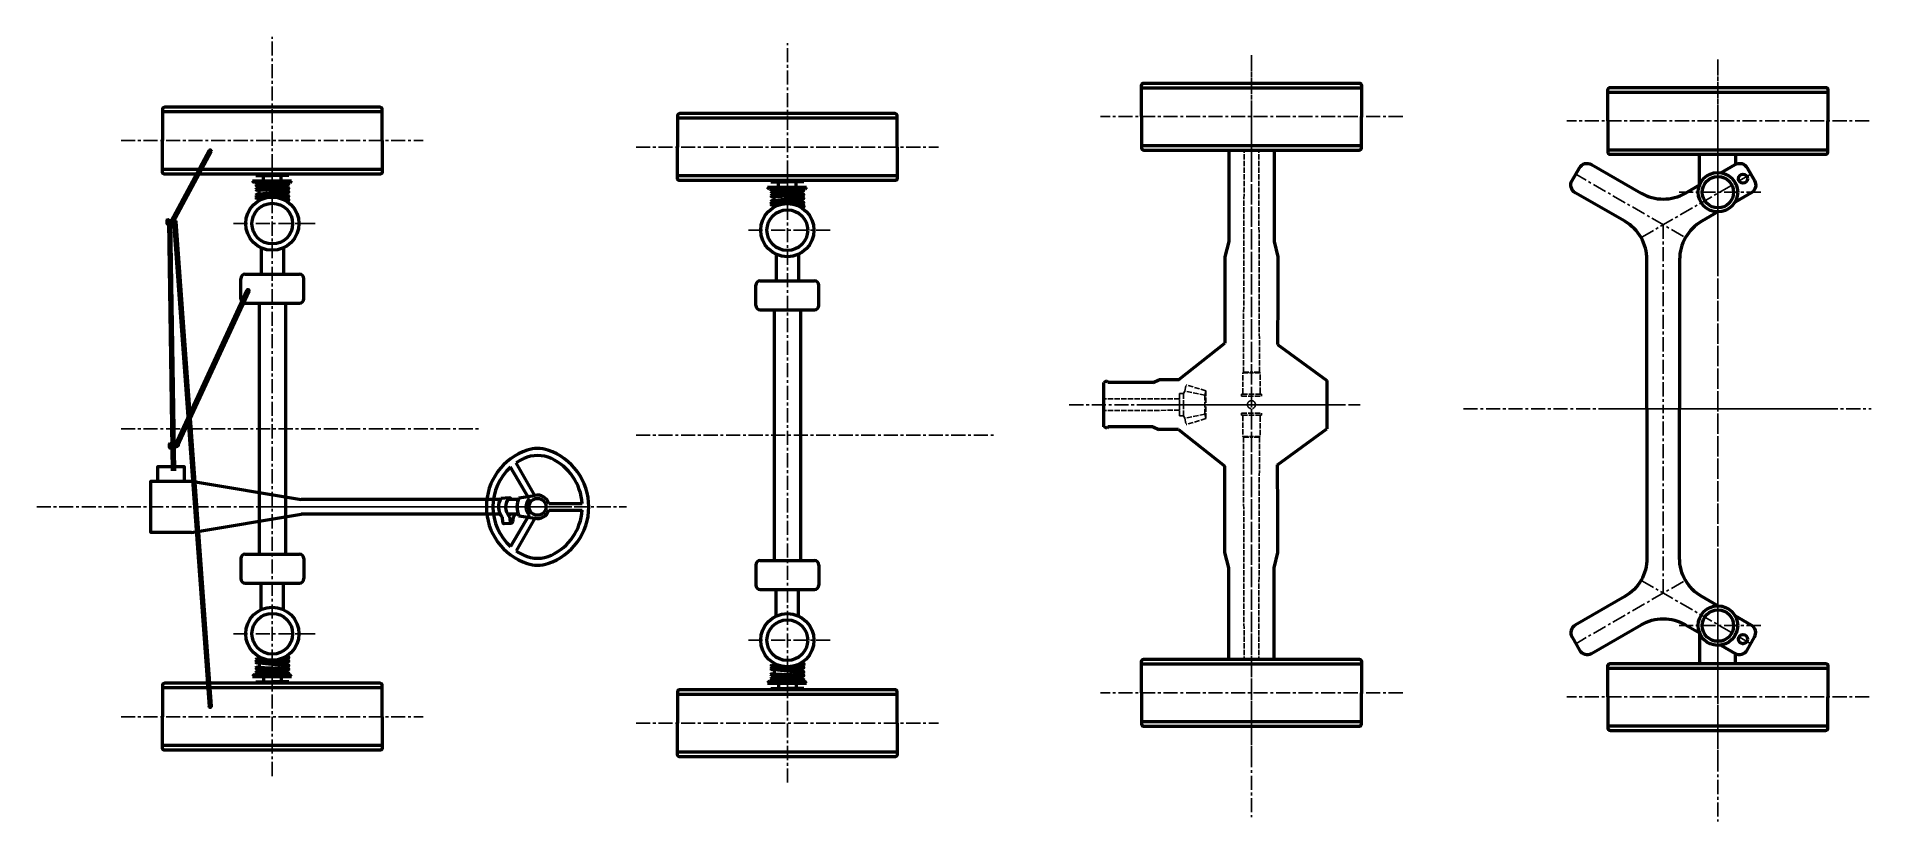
# Model space of a CAD drawing. Header units: millimetres. Extents: x 1201 to 14689, y -21074 to 18809.
# Drawn here: x 3234 to 7373, y -7550 to -5779 of the extents above; entities that cross this region are included whole.
import ezdxf

# ---------------------------------------------------------------- set-up
doc = ezdxf.new("R2010")
doc.units = ezdxf.units.MM
doc.linetypes.add('ACAD_ISO02W100', pattern=[15, 12, -3])
doc.linetypes.add('CENTER', pattern=[50.8, 31.75, -6.35, 6.35, -6.35])
for name, color, linetype, lineweight in [('中心线层', 1, 'CENTER', 25), ('粗实线层', 250, 'Continuous', 50), ('虚线层', 4, 'ACAD_ISO02W100', 25)]:
    doc.layers.add(name, color=color, linetype=linetype, lineweight=lineweight)

msp = doc.modelspace()

# ---------------------------------------------------------------- linework, layer by layer
at = {"layer": '中心线层', "lineweight": -3}
for p, q in [((3765.8, -7447.8), (3765.8, -5779.5)), ((4927.8, -7462.5), (4927.8, -5794.1)), ((5974.9, -5821.5), (5974.9, -7540.4)), ((5974.9, -5826), (5974.9, -6096.9)), ((7027.3, -5831.1), (7027.3, -7550)), ((7027.3, -5835.6), (7027.3, -6106.4)), ((6316.2, -5959.8), (5634.2, -5959.8)), ((7368.6, -5969.4), (6686.6, -5969.4)), ((3424.5, -6014), (4106.5, -6014)), ((4586.5, -6028.6), (5268.5, -6028.6)), ((3424.5, -6664), (4237.3, -6664)), ((4586.5, -6678.6), (5399.3, -6678.6)), ((5974.9, -7126), (5974.9, -7396.9)), ((7027.3, -7135.6), (7027.3, -7406.4)), ((6316.2, -7259.8), (5634.2, -7259.8)), ((7368.6, -7269.4), (6686.6, -7269.4)), ((3424.5, -7314), (4106.5, -7314)), ((4586.5, -7328.6), (5268.5, -7328.6))]:
    msp.add_line(p, q, dxfattribs=at)
at = {"layer": '中心线层'}
for p, q in [((5974.9, -5959.8), (5974.9, -7259.8)), ((7027.3, -5969.4), (7027.3, -7269.4)), ((7027.3, -6284.9), (7027.3, -5985.9)), ((3625.6, -6037.6), (3540, -6197)), ((3765.8, -6087.1), (3765.8, -6157.1)), ((3765.8, -6119.1), (3765.8, -6156.7)), ((4927.8, -6101.7), (4927.8, -6171.7)), ((6949.9, -6230.3), (6706.4, -6089.7)), ((7101.6, -6089.7), (6857.1, -6230.8)), ((4927.8, -6133.8), (4927.8, -6171.4)), ((7123.8, -6130.4), (6938.3, -6130.4)), ((3531.2, -6197.3), (3550.7, -6197.3)), ((3534, -6197), (3542.5, -6758.8)), ((3545.4, -6197), (3625.6, -7290.4)), ((3862.2, -6201.3), (3676.8, -6201.3)), ((6904, -6203.7), (6904, -6619.4)), ((5024.3, -6216), (4838.8, -6216)), ((3710.9, -6352.7), (3548.8, -6702.2)), ((5564, -6609.8), (6180.3, -6609.8)), ((5736.5, -6609.8), (6220, -6609.8)), ((6453.3, -6619.4), (7373.4, -6619.4)), ((6789, -6619.4), (7272.5, -6619.4)), ((6904, -7035.1), (6904, -6619.4)), ((3536.5, -6702.4), (3556, -6702.4)), ((3234.2, -6840.4), (4441.8, -6840.4)), ((3735.8, -6840.4), (4565.1, -6840.4)), ((7027.3, -6953.9), (7027.3, -7252.9)), ((6949.9, -7008.5), (6706.4, -7149.1)), ((7101.6, -7149.1), (6857.1, -7008)), ((7123.8, -7108.4), (6938.3, -7108.4)), ((3862.2, -7126.7), (3676.8, -7126.7)), ((5024.3, -7141.3), (4838.8, -7141.3)), ((3765.8, -7240.9), (3765.8, -7170.9)), ((3765.8, -7208.9), (3765.8, -7171.3)), ((4927.8, -7255.6), (4927.8, -7185.6)), ((4927.8, -7223.5), (4927.8, -7185.9))]:
    msp.add_line(p, q, dxfattribs=at)
at = {"layer": '粗实线层'}
for p, q in [((5726.9, -5894.8), (6222.9, -5894.8)), ((6779.3, -5904.4), (7275.3, -5904.4)), ((4013.8, -5949), (3517.8, -5949)), ((5175.8, -5963.6), (4679.8, -5963.6)), ((3623.4, -6036.4), (3537.8, -6195.8)), ((3627.8, -6038.8), (3542.2, -6198.2)), ((5726.9, -6024.8), (6222.9, -6024.8)), ((5923.9, -6035.3), (5923.9, -6241.6)), ((6025.9, -6035.3), (6025.9, -6241.6)), ((6779.3, -6034.4), (7275.3, -6034.4)), ((4013.8, -6079), (3517.8, -6079)), ((6985.8, -6114.1), (6985.8, -6044.9)), ((7067.3, -6044.9), (7067.3, -6067.1)), ((3725.6, -6109.1), (3721, -6104.5)), ((3721, -6104.5), (3809.3, -6104.5)), ((3805.3, -6109.1), (3725.6, -6109.1)), ((3728.3, -6109.1), (3728.3, -6109.1)), ((3728.7, -6089.5), (3728.7, -6092.5)), ((3728.7, -6092.5), (3765.8, -6092.5)), ((3730.4, -6115.7), (3800.4, -6123.2)), ((3730.5, -6122.5), (3773, -6120.3)), ((3800.7, -6113.3), (3730.6, -6110.8)), ((3730.8, -6125.8), (3800.9, -6123.3)), ((3731.2, -6112.5), (3801.2, -6120)), ((3733.3, -6109.1), (3800.8, -6110)), ((3735.8, -6149.4), (3735.8, -6104.5)), ((3745.8, -6104.5), (3745.8, -6092.5)), ((3801, -6113.3), (3760.8, -6115.7)), ((3802.8, -6092.5), (3765.8, -6092.5)), ((3785.8, -6104.5), (3785.8, -6092.5)), ((3795.8, -6149.4), (3795.8, -6104.5)), ((3802.8, -6089.5), (3802.8, -6092.5)), ((3809.3, -6104.5), (3805.3, -6109.1)), ((5175.8, -6093.6), (4679.8, -6093.6)), ((4887.6, -6123.7), (4883.1, -6119.2)), ((4883.1, -6119.2), (4971.3, -6119.2)), ((4967.3, -6123.7), (4887.6, -6123.7)), ((4890.3, -6123.7), (4890.3, -6123.7)), ((4890.8, -6104.1), (4890.8, -6107.2)), ((4890.8, -6107.2), (4927.8, -6107.2)), ((4962.7, -6127.9), (4892.7, -6125.4)), ((4895.3, -6123.7), (4962.8, -6124.6)), ((4897.8, -6164), (4897.8, -6119.2)), ((4907.8, -6119.2), (4907.8, -6107.2)), ((4964.8, -6107.2), (4927.8, -6107.2)), ((4947.8, -6119.2), (4947.8, -6107.2)), ((4957.8, -6164), (4957.8, -6119.2)), ((4964.8, -6104.1), (4964.8, -6107.2)), ((4971.3, -6119.2), (4967.3, -6123.7)), ((3800.4, -6127.9), (3730.4, -6135.4)), ((3800.7, -6141.2), (3730.6, -6138.7)), ((3730.8, -6141.4), (3800.8, -6141.3)), ((3730.8, -6144.7), (3746, -6144.7)), ((3730.9, -6135.4), (3800.9, -6137.9)), ((3765.8, -6135.8), (3801.2, -6131.2)), ((3800.5, -6146), (3791, -6146.9)), ((3796.5, -6149.8), (3801.4, -6149.2)), ((4892.4, -6130.4), (4962.4, -6137.9)), ((4962.4, -6142.6), (4892.4, -6150.1)), ((4892.6, -6137.1), (4935.1, -6134.9)), ((4962.7, -6155.9), (4892.7, -6153.4)), ((4892.8, -6156), (4962.8, -6156)), ((4892.8, -6159.3), (4908.1, -6159.3)), ((4892.9, -6140.4), (4962.9, -6137.9)), ((4892.9, -6150.1), (4963, -6152.6)), ((4893.2, -6127.1), (4963.2, -6134.6)), ((4963, -6127.9), (4922.8, -6130.3)), ((4927.8, -6150.5), (4963.3, -6145.8)), ((4962.6, -6160.6), (4953.1, -6161.5)), ((4958.6, -6164.5), (4963.4, -6163.8)), ((3531.2, -6196.2), (3548.2, -6196.2)), ((3531.2, -6198.2), (3548.2, -6198.2)), ((3531.5, -6197.1), (3540, -6758.8)), ((3536.5, -6197), (3545, -6758.8)), ((3542.9, -6197.2), (3623.1, -7290.6)), ((3547.9, -6196.9), (3628.1, -7290.2)), ((3548.2, -6196.2), (3548.2, -6198.2)), ((5923.9, -6241.6), (5915.1, -6276.2)), ((6025.9, -6241.6), (6034.6, -6276.2)), ((3740.8, -6255.9), (3740.8, -6315.6)), ((3790.8, -6255.9), (3790.8, -6315.6)), ((4902.8, -6270.5), (4902.8, -6330.3)), ((4952.8, -6270.5), (4952.8, -6330.3)), ((5915.1, -6276.2), (5915.1, -6470.9)), ((6034.6, -6276.2), (6034.6, -6364)), ((3694.7, -6371), (3694.7, -6325.6)), ((3704.7, -6315.6), (3826.8, -6315.6)), ((3836.8, -6371), (3836.8, -6325.6)), ((4866.8, -6330.3), (4988.8, -6330.3)), ((3708.6, -6351.7), (3546.5, -6701.1)), ((3713.1, -6353.8), (3551, -6703.2)), ((4856.8, -6385.7), (4856.8, -6340.3)), ((4998.8, -6385.7), (4998.8, -6340.3)), ((6034.6, -6364), (6033.6, -6474.1)), ((3704.7, -6381), (3826.8, -6381)), ((3735.8, -6381), (3735.8, -6947)), ((3795.8, -6381), (3795.8, -6947)), ((4866.8, -6395.7), (4988.8, -6395.7)), ((4897.8, -6395.7), (4897.8, -6961.6)), ((4957.8, -6395.7), (4957.8, -6961.6)), ((5810.6, -6553.9), (5915.1, -6470.9)), ((6033.6, -6474.1), (6144.9, -6555.3)), ((5648.3, -6556.3), (5641.6, -6559.9)), ((5641.6, -6659.8), (5641.6, -6559.9)), ((5650.7, -6559.9), (5648.3, -6556.3)), ((5753.2, -6559.9), (5650.7, -6559.9)), ((5753.2, -6559.9), (5765.8, -6553.9)), ((5811.1, -6553.9), (5765.8, -6553.9)), ((6144.9, -6555.3), (6144.9, -6664.4)), ((5648.3, -6663.4), (5641.6, -6659.8)), ((5650.7, -6659.8), (5648.3, -6663.4)), ((5753.2, -6659.8), (5650.7, -6659.8)), ((5753.2, -6659.8), (5765.8, -6665.8)), ((3536.5, -6701.4), (3553.5, -6701.4)), ((3536.5, -6703.4), (3553.5, -6703.4)), ((3553.5, -6701.4), (3553.5, -6703.4)), ((5810.6, -6665.8), (5765.8, -6665.8)), ((5810.6, -6665.8), (5915.1, -6748.8)), ((6033.6, -6745.6), (6144.9, -6664.4)), ((4358.1, -6814.8), (4315.9, -6741.2)), ((6034.6, -6855.7), (6033.6, -6745.6)), ((3583.3, -6782.4), (3831.2, -6824.1)), ((4345.1, -6822.3), (4303.5, -6750.9)), ((5915.1, -6943.5), (5915.1, -6748.8)), ((4279.6, -6824.1), (3831.2, -6824.1)), ((4281.7, -6820.5), (4300.2, -6819.5)), ((4320.6, -6824.1), (4296.6, -6824.1)), ((4322.3, -6820.2), (4358.1, -6814.8)), ((3583.3, -6898.5), (3831.2, -6856.7)), ((4279.7, -6856.7), (3831.2, -6856.7)), ((4284.2, -6863.6), (4285.2, -6875.1)), ((4320.6, -6856.7), (4296.7, -6856.7)), ((4301.3, -6862.3), (4302.5, -6874.5)), ((4345.2, -6858.7), (4303.4, -6929.8)), ((4358, -6866.1), (4316, -6939.7)), ((4322.3, -6860.7), (4358, -6866.1)), ((4389.6, -6833), (4464.8, -6833)), ((4389.6, -6847.8), (4464.8, -6847.8)), ((6034.6, -6943.5), (6034.6, -6855.7)), ((4285.2, -6875.1), (4285.3, -6875.1)), ((4288.8, -6877.9), (4304.8, -6876.9)), ((3704.7, -6947), (3826.8, -6947)), ((5923.9, -6978.1), (5915.1, -6943.5)), ((6025.9, -6978.1), (6034.6, -6943.5)), ((3694.7, -6957), (3694.7, -7002.4)), ((3836.8, -6957), (3836.8, -7002.4)), ((4856.8, -6971.6), (4856.8, -7017)), ((4866.8, -6961.6), (4988.8, -6961.6)), ((4998.8, -6971.6), (4998.8, -7017)), ((5923.9, -7184.3), (5923.9, -6978.1)), ((6025.9, -7184.3), (6025.9, -6978.1)), ((3704.7, -7012.4), (3826.8, -7012.4)), ((3740.8, -7072.1), (3740.8, -7012.4)), ((3790.8, -7072.1), (3790.8, -7012.4)), ((4866.8, -7027), (4988.8, -7027)), ((4902.8, -7086.8), (4902.8, -7027)), ((4952.8, -7086.8), (4952.8, -7027)), ((6985.8, -7124.7), (6985.8, -7193.9)), ((3800.4, -7200.1), (3730.4, -7192.6)), ((3800.7, -7186.8), (3730.6, -7189.3)), ((3730.8, -7183.3), (3746, -7183.3)), ((3730.8, -7186.6), (3800.8, -7186.7)), ((3730.9, -7192.6), (3800.9, -7190.1)), ((3735.8, -7178.6), (3735.8, -7223.5)), ((3765.8, -7192.2), (3801.2, -7196.8)), ((3800.5, -7182.1), (3791, -7181.2)), ((3795.8, -7178.6), (3795.8, -7223.5)), ((3796.5, -7178.2), (3801.4, -7178.8)), ((4962.7, -7201.4), (4892.7, -7203.9)), ((4892.8, -7198), (4908.1, -7198)), ((4892.8, -7201.3), (4962.8, -7201.3)), ((4897.8, -7193.3), (4897.8, -7238.1)), ((4962.6, -7196.7), (4953.1, -7195.8)), ((4957.8, -7193.3), (4957.8, -7238.1)), ((4958.6, -7192.8), (4963.4, -7193.4)), ((5726.9, -7194.8), (6222.9, -7194.8)), ((7067.3, -7193.9), (7067.3, -7171.7)), ((3725.6, -7218.9), (3721, -7223.5)), ((3721, -7223.5), (3809.3, -7223.5)), ((3805.3, -7218.9), (3725.6, -7218.9)), ((3728.3, -7218.9), (3728.3, -7218.9)), ((3728.7, -7238.5), (3728.7, -7235.5)), ((3728.7, -7235.5), (3765.8, -7235.5)), ((3730.4, -7212.3), (3800.4, -7204.8)), ((3730.5, -7205.5), (3773, -7207.7)), ((3800.7, -7214.7), (3730.6, -7217.3)), ((3730.8, -7202.2), (3800.9, -7204.8)), ((3731.2, -7215.5), (3801.2, -7208)), ((3733.3, -7218.9), (3800.8, -7218.1)), ((3745.8, -7223.5), (3745.8, -7235.5)), ((3801, -7214.8), (3760.8, -7212.4)), ((3802.8, -7235.5), (3765.8, -7235.5)), ((3785.8, -7223.5), (3785.8, -7235.5)), ((3802.8, -7238.5), (3802.8, -7235.5)), ((3809.3, -7223.5), (3805.3, -7218.9)), ((4887.6, -7233.5), (4883.1, -7238.1)), ((4883.1, -7238.1), (4971.3, -7238.1)), ((4967.3, -7233.5), (4887.6, -7233.5)), ((4890.3, -7233.5), (4890.3, -7233.5)), ((4962.4, -7214.7), (4892.4, -7207.2)), ((4892.4, -7226.9), (4962.4, -7219.4)), ((4892.6, -7220.2), (4935.1, -7222.4)), ((4962.7, -7229.4), (4892.7, -7231.9)), ((4892.9, -7207.2), (4963, -7204.7)), ((4892.9, -7216.9), (4962.9, -7219.4)), ((4893.2, -7230.2), (4963.2, -7222.7)), ((4895.3, -7233.5), (4962.8, -7232.7)), ((4907.8, -7238.1), (4907.8, -7250.1)), ((4963, -7229.4), (4922.8, -7227)), ((4927.8, -7206.8), (4963.3, -7211.5)), ((4947.8, -7238.1), (4947.8, -7250.1)), ((4971.3, -7238.1), (4967.3, -7233.5)), ((6779.3, -7204.4), (7275.3, -7204.4)), ((4013.8, -7249), (3517.8, -7249)), ((5175.8, -7263.6), (4679.8, -7263.6)), ((4890.8, -7253.1), (4890.8, -7250.1)), ((4890.8, -7250.1), (4927.8, -7250.1)), ((4964.8, -7250.1), (4927.8, -7250.1)), ((4964.8, -7253.1), (4964.8, -7250.1)), ((5726.9, -7324.8), (6222.9, -7324.8)), ((6779.3, -7334.4), (7275.3, -7334.4)), ((4013.8, -7379), (3517.8, -7379)), ((5175.8, -7393.6), (4679.8, -7393.6))]:
    msp.add_line(p, q, dxfattribs=at)
for points in [[(5726.9, -5959.8), (5726.9, -5889.3, -0.414214), (5731.9, -5884.3), (6217.9, -5884.3, -0.414214), (6222.9, -5889.3), (6222.9, -5959.8)], [(6779.3, -5969.4), (6779.3, -5898.9, -0.414214), (6784.3, -5893.9), (7270.3, -5893.9, -0.414214), (7275.3, -5898.9), (7275.3, -5969.4)], [(4013.8, -6014), (4013.8, -5943.5, 0.414214), (4008.8, -5938.5), (3522.8, -5938.5, 0.414214), (3517.8, -5943.5), (3517.8, -6014)], [(5175.8, -6028.6), (5175.8, -5958.1, 0.414214), (5170.8, -5953.1), (4684.8, -5953.1, 0.414214), (4679.8, -5958.1), (4679.8, -6028.6)], [(5726.9, -5959.8), (5726.9, -6030.3, 0.414214), (5731.9, -6035.3), (6217.9, -6035.3, 0.414214), (6222.9, -6030.3), (6222.9, -5959.8)], [(6779.3, -5969.4), (6779.3, -6039.9, 0.414214), (6784.3, -6044.9), (7270.3, -6044.9, 0.414214), (7275.3, -6039.9), (7275.3, -5969.4)], [(4013.8, -6014), (4013.8, -6084.5, -0.414214), (4008.8, -6089.5), (3522.8, -6089.5, -0.414214), (3517.8, -6084.5), (3517.8, -6014)], [(5175.8, -6028.6), (5175.8, -6099.1, -0.414214), (5170.8, -6104.1), (4684.8, -6104.1, -0.414214), (4679.8, -6099.1), (4679.8, -6028.6)], [(6867.2, -6619.4), (6867.2, -6282.7, 0.267949), (6817.2, -6196.1), (6705.4, -6131.5, -0.414214), (6698.1, -6104.2), (6714.8, -6075.2, -0.414214), (6742.1, -6067.9), (6854, -6132.4, 0.267949), (6954, -6132.4), (6985.8, -6114.1)], [(7034, -6086.3), (7065.9, -6067.9, -0.414214), (7093.2, -6075.2), (7109.9, -6104.2, -0.414214), (7102.6, -6131.5), (7065.9, -6152.7)], [(7027.3, -6175), (6990.8, -6196.1, 0.267949), (6940.8, -6282.7), (6940.8, -6619.4)], [(6867.2, -6619.4), (6867.2, -6956.1, -0.267949), (6817.2, -7042.7), (6705.4, -7107.3, 0.414214), (6698.1, -7134.6), (6714.8, -7163.6, 0.414214), (6742.1, -7171), (6854, -7106.4, -0.267949), (6954, -7106.4), (6985.8, -7124.7)], [(7027.3, -7063.8), (6990.8, -7042.7, -0.267949), (6940.8, -6956.1), (6940.8, -6619.4)], [(7034, -7152.5), (7065.9, -7171, 0.414214), (7093.2, -7163.6), (7109.9, -7134.6, 0.414214), (7102.6, -7107.3), (7065.9, -7086.1)], [(5726.9, -7259.8), (5726.9, -7189.3, -0.414214), (5731.9, -7184.3), (6217.9, -7184.3, -0.414214), (6222.9, -7189.3), (6222.9, -7259.8)], [(6779.3, -7269.4), (6779.3, -7198.9, -0.414214), (6784.3, -7193.9), (7270.3, -7193.9, -0.414214), (7275.3, -7198.9), (7275.3, -7269.4)], [(4013.8, -7314), (4013.8, -7243.5, 0.414214), (4008.8, -7238.5), (3522.8, -7238.5, 0.414214), (3517.8, -7243.5), (3517.8, -7314)], [(5175.8, -7328.6), (5175.8, -7258.1, 0.414214), (5170.8, -7253.1), (4684.8, -7253.1, 0.414214), (4679.8, -7258.1), (4679.8, -7328.6)], [(5726.9, -7259.8), (5726.9, -7330.3, 0.414214), (5731.9, -7335.3), (6217.9, -7335.3, 0.414214), (6222.9, -7330.3), (6222.9, -7259.8)], [(6779.3, -7269.4), (6779.3, -7339.9, 0.414214), (6784.3, -7344.9), (7270.3, -7344.9, 0.414214), (7275.3, -7339.9), (7275.3, -7269.4)], [(4013.8, -7314), (4013.8, -7384.5, -0.414214), (4008.8, -7389.5), (3522.8, -7389.5, -0.414214), (3517.8, -7384.5), (3517.8, -7314)], [(5175.8, -7328.6), (5175.8, -7399.1, -0.414214), (5170.8, -7404.1), (4684.8, -7404.1, -0.414214), (4679.8, -7399.1), (4679.8, -7328.6)]]:
    msp.add_lwpolyline(points, format="xyb", dxfattribs=at)
for points in [[(3529.5, -6191.9), (3531.2, -6191.9), (3531.2, -6202.5), (3529.5, -6202.5), (3528.5, -6201.5), (3528.5, -6192.9)], [(3534.8, -6697.1), (3536.5, -6697.1), (3536.5, -6707.7), (3534.8, -6707.7), (3533.8, -6706.7), (3533.8, -6698.1)]]:
    msp.add_lwpolyline(points, close=True, dxfattribs=at)
for points in [[(3583.3, -6898.5), (3491.9, -6898.5), (3491.9, -6782.4), (3583.3, -6782.4)], [(3507.3, -6782.4), (3507.3, -6749.3), (3566.8, -6749.3), (3566.8, -6782.4)]]:
    msp.add_lwpolyline(points, dxfattribs=at)
for centre, radius in [((3625.6, -6037.6), 2.5), ((7027.3, -6130.4), 44.6), ((7027.3, -6130.4), 35.4), ((7083.8, -6099.9), 10.2), ((3765.8, -6201.3), 60), ((3765.8, -6201.3), 45.9), ((4927.8, -6216), 60), ((3534, -6197), 2.5), ((3540, -6197), 2.5), ((3545.4, -6197), 2.5), ((4927.8, -6216), 45.9), ((3710.9, -6352.7), 2.5), ((3541.6, -6702.3), 2.5), ((3548.8, -6702.2), 2.5), ((4364.3, -6840.4), 19), ((3765.8, -7126.7), 60), ((7027.3, -7108.4), 44.6), ((7027.3, -7108.4), 35.4), ((3765.8, -7126.7), 45.9), ((4927.8, -7141.3), 60), ((4927.8, -7141.3), 45.9), ((7083.8, -7138.9), 10.2), ((3625.6, -7290.4), 2.5)]:
    msp.add_circle(centre, radius, dxfattribs=at)
for centre, radius, start, end in [((3704.7, -6325.6), 10, 90, 180), ((3826.8, -6325.6), 10, 0, 90), ((4866.8, -6340.3), 10, 90, 180), ((4988.8, -6340.3), 10, 0, 90), ((3704.7, -6371), 10, 180, 270), ((3826.8, -6371), 10, 270, 0), ((4866.8, -6385.7), 10, 180, 270), ((4988.8, -6385.7), 10, 270, 0), ((4383.4, -6840.4), 134.7, 108.4085, 251.5915), ((4383.6, -6840.4), 120.1, 114.8633, 124.3112), ((4364.3, -6798.7), 74.1, 65.1367, 114.8633), ((4364.3, -6782.9), 74.1, 71.5915, 108.4085), ((4345.1, -6840.4), 134.7, 288.4085, 71.5915), ((4344.9, -6840.4), 120.1, 3.5365, 65.1367), ((4383.6, -6840.4), 120.1, 131.8342, 228.1047), ((4312.6, -6840.4), 36.8, 147.3533, 219.2578), ((4322.3, -6840.4), 30.3, 136.628, 226.3383), ((4297.3, -6827.3), 8.28, 22.366, 69.3365), ((4363.9, -6840.4), 46.3, 154.039, 205.961), ((4364.3, -6840.4), 26.4, 136.5609, 223.792), ((4364.3, -6840.4), 26.4, 16.3139, 103.5198), ((4330.1, -6871.9), 21.9, 136.122, 184.3525), ((4364.3, -6840.4), 26.4, 256.3897, 343.6861), ((4344.9, -6840.4), 120.1, 294.8633, 356.4635), ((4288.2, -6875), 2.91, 180.978, 281.5944), ((4305.4, -6874.1), 2.91, 181.9429, 9.0361), ((3704.7, -6957), 10, 90, 180), ((3826.8, -6957), 10, 0, 90), ((4383.6, -6840.4), 120.1, 235.7388, 245.1367), ((4364.3, -6882.2), 74.1, 245.1367, 294.8633), ((4364.3, -6898), 74.1, 251.5915, 288.4085), ((4866.8, -6971.6), 10, 90, 180), ((4988.8, -6971.6), 10, 0, 90), ((3704.7, -7002.4), 10, 180, 270), ((3826.8, -7002.4), 10, 270, 0), ((4866.8, -7017), 10, 180, 270), ((4988.8, -7017), 10, 270, 0)]:
    msp.add_arc(centre, radius, start, end, dxfattribs=at)
at = {"layer": '粗实线层', "extrusion": (0, 0, -1)}
for centre in [(3730.8, -6109.1), (3730.8, -6114.1), (3730.8, -6124.1), (3800.8, -6111.6), (3800.8, -6121.6), (4892.8, -6123.7), (4962.8, -6126.2), (3730.8, -6137.1), (3800.8, -6129.6), (3800.8, -6139.6), (3800.9, -6147.6), (4892.8, -6128.7), (4892.8, -6138.7), (4892.8, -6151.7), (4962.8, -6136.2), (4962.8, -6144.2), (4962.8, -6154.2), (4962.9, -6162.2)]:
    msp.add_ellipse(centre, major_axis=(-2.5, 0), ratio=0.660735, dxfattribs=at)
for centre, start_param, end_param in [((3730.8, -6143), 0, 1.570796), ((3730.8, -6143), 4.712389, 6.283185), ((4892.8, -6157.7), 0, 1.570796), ((4892.8, -6157.7), 4.712389, 6.283185)]:
    msp.add_ellipse(centre, major_axis=(-2.5, 0), ratio=0.660735, start_param=start_param, end_param=end_param, dxfattribs=at)
at = {"layer": '粗实线层'}
for centre, start_param, end_param in [((3730.8, -7185), 4.712389, 6.283185), ((3730.8, -7185), 0, 1.570796), ((4892.8, -7199.6), 4.712389, 6.283185), ((4892.8, -7199.6), 0, 1.570796)]:
    msp.add_ellipse(centre, major_axis=(-2.5, 0), ratio=0.660735, start_param=start_param, end_param=end_param, dxfattribs=at)
for centre in [(3730.8, -7190.9), (3800.8, -7188.4), (3800.8, -7198.4), (3800.9, -7180.4), (4962.8, -7203.1), (4962.9, -7195.1), (3730.8, -7203.9), (3730.8, -7213.9), (3730.8, -7218.9), (3800.8, -7206.4), (3800.8, -7216.4), (4892.8, -7205.6), (4892.8, -7218.5), (4892.8, -7228.5), (4892.8, -7233.5), (4962.8, -7213.1), (4962.8, -7221), (4962.8, -7231)]:
    msp.add_ellipse(centre, major_axis=(-2.5, 0), ratio=0.660735, dxfattribs=at)
at = {"layer": '虚线层'}
for p, q in [((5956.9, -6536.4), (5958.4, -6035.3)), ((5992.9, -6536.4), (5991.4, -6035.3)), ((5956.9, -6536.4), (5955.2, -6537.8)), ((5955.2, -6584.9), (5955.2, -6537.8)), ((5955.2, -6537.8), (5974.9, -6537.8)), ((5956.9, -6536.4), (5974.9, -6536.4)), ((5992.9, -6536.4), (5974.9, -6536.4)), ((5994.5, -6537.8), (5974.9, -6537.8)), ((5992.9, -6536.4), (5994.5, -6537.8)), ((5994.5, -6583.4), (5994.5, -6537.8)), ((5824.5, -6579.3), (5821.7, -6584.8)), ((5824.5, -6579.3), (5827.8, -6565.1)), ((5870, -6588.5), (5824.5, -6579.3)), ((5872.2, -6578.6), (5827.8, -6565.1)), ((5869.9, -6588.6), (5872.2, -6578.6)), ((5872.2, -6578.6), (5872.2, -6609.8)), ((5812.7, -6596.3), (5641.7, -6596.3)), ((5812.7, -6622.4), (5641.7, -6623.3)), ((5821.7, -6584.8), (5812.7, -6584.8)), ((5812.7, -6584.8), (5812.7, -6609.8)), ((5812.7, -6609.8), (5812.7, -6587.3)), ((5812.7, -6634.9), (5812.7, -6609.8)), ((5812.7, -6609.8), (5812.7, -6632.3)), ((5821.7, -6584.8), (5821.7, -6609.8)), ((5821.7, -6634.9), (5821.7, -6609.8)), ((5869.9, -6588.6), (5869.9, -6609.8)), ((5869.9, -6631.1), (5869.9, -6609.8)), ((5872.2, -6641.1), (5872.2, -6609.8)), ((5952.5, -6586.4), (5952.5, -6590.9)), ((5953.7, -6586.4), (5952.5, -6586.4)), ((5952.5, -6590.9), (5997.2, -6590.9)), ((5953.7, -6586.4), (5996, -6586.4)), ((5994.5, -6583.4), (5994.5, -6584.9)), ((5996, -6586.4), (5997.2, -6586.4)), ((5997.2, -6586.4), (5997.2, -6590.9)), ((5821.7, -6634.9), (5812.7, -6634.9)), ((5824.5, -6640.4), (5821.7, -6634.9)), ((5870, -6631.2), (5824.5, -6640.4)), ((5824.5, -6640.4), (5827.8, -6654.6)), ((5872.2, -6641.1), (5827.8, -6654.6)), ((5869.9, -6631.1), (5872.2, -6641.1)), ((5952.5, -6633.3), (5952.5, -6628.8)), ((5952.5, -6628.8), (5997.2, -6628.8)), ((5953.7, -6633.3), (5952.5, -6633.3)), ((5953.7, -6633.3), (5996, -6633.3)), ((5955.2, -6634.8), (5955.2, -6681.9)), ((5994.5, -6636.3), (5994.5, -6634.8)), ((5994.5, -6636.3), (5994.5, -6681.9)), ((5996, -6633.3), (5997.2, -6633.3)), ((5997.2, -6633.3), (5997.2, -6628.8)), ((5955.2, -6681.9), (5974.9, -6681.9)), ((5956.9, -6683.3), (5955.2, -6681.9)), ((5956.9, -6683.3), (5958.3, -7184.3)), ((5956.9, -6683.3), (5974.9, -6683.3)), ((5994.5, -6681.9), (5974.9, -6681.9)), ((5992.9, -6683.3), (5974.9, -6683.3)), ((5992.9, -6683.3), (5991.4, -7184.3)), ((5992.9, -6683.3), (5994.5, -6681.9))]:
    msp.add_line(p, q, dxfattribs=at)
msp.add_circle((5974.9, -6609.8), 9, dxfattribs=at)
for centre, start, end in [((5953.7, -6584.9), 270, 360), ((5996, -6584.9), 180, 270), ((5953.7, -6634.8), 0, 90), ((5996, -6634.8), 90, 180)]:
    msp.add_arc(centre, 1.5, start, end, dxfattribs=at)

doc.saveas('drawing.dxf')
